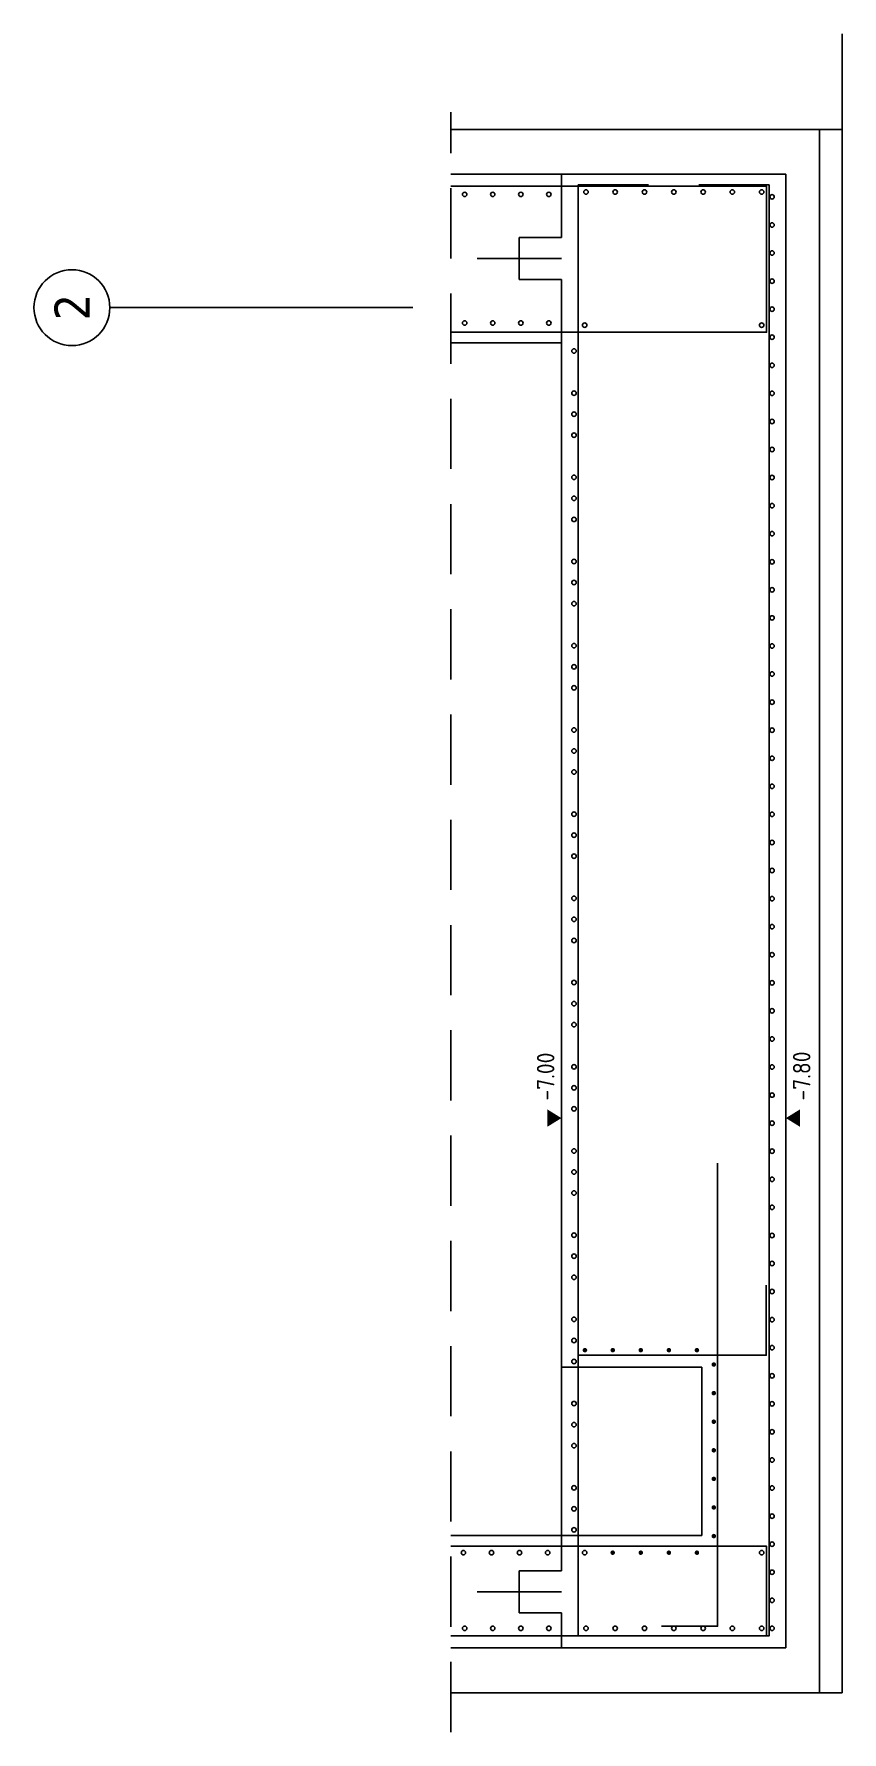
# Model space of a CAD drawing. Extents: x -20 to 69, y 0 to 100.
# Drawn here: x -20.23 to -17.35, y 7.59 to 13.64 of the extents above; entities that cross this region are included whole.
import ezdxf

# ---------------------------------------------------------------- set-up
doc = ezdxf.new("R2010")
doc.units = 0
doc.header["$LTSCALE"] = 0.25
doc.linetypes.add('AUSGEZOGEN', pattern=[1000.01, 1000, 0.01])
doc.linetypes.add('GESTRICHELTX2', pattern=[1.5, 1, -0.5])
for name, color, linetype in [('ACHSEN', 7, 'Continuous'), ('AFU', 7, 'Continuous'), ('BETON', 7, 'Continuous'), ('HILFE', 7, 'Continuous'), ('koten', 7, 'Continuous'), ('OBJEKT', 7, 'Continuous'), ('RND', 7, 'Continuous'), ('SFP_Achsen', 7, 'Continuous')]:
    doc.layers.add(name, color=color, linetype=linetype)
doc.layers.add('NOPLOT', color=7, linetype='Continuous', plot=False)
doc.styles.add('helv', font='tahoma.ttf')
doc.styles.add('txt', font='isocp.shx')

msp = doc.modelspace()

# ---------------------------------------------------------------- texts
at = {"layer": 'SFP_Achsen', "color": 6, "linetype": 'AUSGEZOGEN', "style": 'helv'}
msp.add_text('2', height=0.125, rotation=90, dxfattribs=at).set_placement((-20.032, 12.6229))

# ---------------------------------------------------------------- blocks, each defined once
blk = doc.blocks.new('okrd_u')
at = {"layer": 'koten', "color": 7, "linetype": 'Continuous'}
blk.add_solid([(-0.125, -0.202), (0.125, -0.202), (0, 0)], dxfattribs=at)
at = {"layer": 'koten', "style": 'txt'}
blk.add_attdef('OKRD', (0.25, -0.35), '', height=0.25, dxfattribs=at)
blk = doc.blocks.new('okrd_o')
at = {"layer": 'koten', "color": 7, "linetype": 'Continuous'}
blk.add_solid([(-0.125, 0.202), (0.125, 0.202), (0, 0)], dxfattribs=at)
at = {"layer": 'koten', "style": 'txt'}
blk.add_attdef('OKRD', (0.25, 0.1), '', height=0.25, dxfattribs=at)

# ---------------------------------------------------------------- linework, layer by layer
at = {"layer": 'ACHSEN', "color": 140, "linetype": 'AUSGEZOGEN'}
msp.add_line((-19.9599, 12.6682), (-18.8803, 12.6682), dxfattribs=at)
at = {"layer": 'AFU', "color": 8, "linetype": 'AUSGEZOGEN'}
for p, q in [((-18.3508, 13.1432), (-18.3508, 12.9182)), ((-18.5008, 12.9182), (-18.3508, 12.9182)), ((-18.5008, 12.7682), (-18.5008, 12.9182)), ((-18.3508, 12.7682), (-18.5008, 12.7682)), ((-18.3508, 12.5432), (-18.3508, 12.7682)), ((-18.3508, 8.2932), (-18.3508, 8.1682)), ((-18.5008, 8.1682), (-18.3508, 8.1682)), ((-18.5008, 8.0182), (-18.5008, 8.1682)), ((-18.3508, 8.0182), (-18.5008, 8.0182)), ((-18.3508, 7.8932), (-18.3508, 8.0182))]:
    msp.add_line(p, q, dxfattribs=at)
at = {"layer": 'AFU', "color": 1, "linetype": 'AUSGEZOGEN'}
for p, q in [((-18.6508, 12.8432), (-18.3508, 12.8432)), ((-18.6508, 8.0932), (-18.3508, 8.0932))]:
    msp.add_line(p, q, dxfattribs=at)
at = {"layer": 'BETON', "color": 6, "linetype": 'AUSGEZOGEN'}
for p, q in [((-17.5508, 13.1432), (-18.745, 13.1432)), ((-17.5508, 7.8932), (-17.5508, 13.1432)), ((-18.3508, 12.5432), (-18.745, 12.5432)), ((-18.3508, 8.8932), (-18.3508, 12.5432)), ((-17.8508, 8.8932), (-18.3508, 8.8932)), ((-17.8508, 8.2932), (-17.8508, 8.8932)), ((-18.3508, 8.2932), (-18.745, 8.2932)), ((-18.3508, 8.2932), (-17.8508, 8.2932)), ((-17.5508, 7.8932), (-18.745, 7.8932))]:
    msp.add_line(p, q, dxfattribs=at)
at = {"layer": 'HILFE', "color": 102, "linetype": 'AUSGEZOGEN'}
for p, q in [((-17.3508, 13.3032), (-17.3508, 13.6432)), ((-17.4308, 13.3032), (-18.745, 13.3032)), ((-17.4308, 13.3032), (-17.3508, 13.3032)), ((-17.4308, 7.7332), (-17.4308, 13.3032)), ((-17.3508, 7.7332), (-17.3508, 13.3032)), ((-17.4308, 7.7332), (-18.745, 7.7332)), ((-17.4308, 7.7332), (-17.3508, 7.7332))]:
    msp.add_line(p, q, dxfattribs=at)
at = {"layer": 'HILFE', "color": 102, "linetype": 'GESTRICHELTX2'}
msp.add_line((-18.745, 7.5935), (-18.745, 13.3645), dxfattribs=at)
at = {"layer": 'NOPLOT', "color": 191, "linetype": 'Continuous'}
for centre in [(-18.3061, 8.9137), (-18.3061, 8.7637), (-18.3061, 8.6887), (-18.3061, 8.6137), (-18.3061, 8.4637), (-18.3061, 8.3887), (-18.3061, 8.3137)]:
    msp.add_circle(centre, 0.008, dxfattribs=at)
at = {"layer": 'OBJEKT', "color": 7, "linetype": 'AUSGEZOGEN'}
msp.add_line((-18.3508, 8.2932), (-18.3508, 8.8932), dxfattribs=at)
at = {"layer": 'RND', "color": 1, "linetype": 'AUSGEZOGEN'}
for points in [[(-18.745, 13.1007), (-17.6199, 13.1007), (-17.6199, 12.5807), (-18.745, 12.5807)], [(-18.0408, 13.1057), (-18.2908, 13.1057), (-18.2908, 8.9357), (-17.6208, 8.9357), (-17.6208, 9.1857)], [(-18.0408, 7.9357), (-18.2908, 7.9357), (-18.2908, 13.1057), (-18.0408, 13.1057)], [(-17.8608, 7.9357), (-17.6108, 7.9357), (-17.6108, 13.1057), (-17.8608, 13.1057)], [(-17.7945, 9.6205), (-17.7945, 7.9705), (-17.9945, 7.9705)], [(-18.745, 7.9357), (-17.6199, 7.9357), (-17.6199, 8.2557), (-18.745, 8.2557)]]:
    msp.add_lwpolyline(points, dxfattribs=at)
at = {"layer": 'RND', "color": 7, "linetype": 'AUSGEZOGEN', "const_width": 0.008}
for points in [[(-18.2669, 8.958, -1), (-18.2669, 8.95, -1)], [(-18.1679, 8.958, -1), (-18.1679, 8.95, -1)], [(-18.0679, 8.958, -1), (-18.0679, 8.95, -1)], [(-17.9679, 8.958, -1), (-17.9679, 8.95, -1)], [(-17.8679, 8.958, -1), (-17.8679, 8.95, -1)], [(-17.8078, 8.8988, 1), (-17.8078, 8.9068, 1)], [(-17.8078, 8.7969, 1), (-17.8078, 8.8049, 1)], [(-17.8078, 8.6951, 1), (-17.8078, 8.7031, 1)], [(-17.8078, 8.5932, 1), (-17.8078, 8.6012, 1)], [(-17.8078, 8.4914, 1), (-17.8078, 8.4994, 1)], [(-17.8078, 8.3896, 1), (-17.8078, 8.3976, 1)], [(-17.8078, 8.2877, 1), (-17.8078, 8.2957, 1)], [(-18.1679, 8.2285, 1), (-18.1679, 8.2365, 1)], [(-18.0679, 8.2285, 1), (-18.0679, 8.2365, 1)], [(-17.9679, 8.2285, 1), (-17.9679, 8.2365, 1)], [(-17.8679, 8.2285, 1), (-17.8679, 8.2365, 1)]]:
    msp.add_lwpolyline(points, format="xyb", close=True, dxfattribs=at)
at = {"layer": 'RND', "color": 7, "linetype": 'AUSGEZOGEN'}
for centre in [(-18.6955, 13.0716), (-18.5955, 13.0716), (-18.4955, 13.0716), (-18.3955, 13.0716), (-18.2634, 13.0801), (-18.159, 13.0801), (-18.0546, 13.0801), (-17.9503, 13.0801), (-17.8459, 13.0801), (-17.7416, 13.0801), (-17.6372, 13.0801), (-17.6001, 13.0628), (-17.6001, 12.9628), (-17.6001, 12.8628), (-17.6001, 12.7628), (-17.6001, 12.6628), (-18.6955, 12.6134), (-18.5955, 12.6134), (-18.4955, 12.6134), (-18.3955, 12.6134), (-18.2679, 12.6056), (-17.6372, 12.6056), (-17.6001, 12.5628), (-18.3061, 12.5137), (-17.6001, 12.4628), (-18.3061, 12.3637), (-17.6001, 12.3628), (-18.3061, 12.2137), (-17.6001, 12.2628), (-17.6001, 12.1628), (-18.3061, 12.0637), (-17.6001, 12.0628), (-18.3061, 11.9137), (-17.6001, 11.9628), (-17.6001, 11.8628), (-18.3061, 11.7637), (-17.6001, 11.7628), (-18.3061, 11.6137), (-17.6001, 11.6628), (-17.6001, 11.5628), (-18.3061, 11.4637), (-17.6001, 11.4628), (-18.3061, 11.3137), (-17.6001, 11.3628), (-17.6001, 11.2628), (-18.3061, 11.1637), (-17.6001, 11.1628), (-18.3061, 11.0137), (-17.6001, 11.0628), (-17.6001, 10.9628), (-18.3061, 10.8637), (-17.6001, 10.8628), (-17.6001, 10.7628), (-18.3061, 10.7137), (-17.6001, 10.6628), (-18.3061, 10.5637), (-17.6001, 10.5628), (-17.6001, 10.4628), (-18.3061, 10.4137), (-17.6001, 10.3628), (-18.3061, 10.2637), (-17.6001, 10.2628), (-17.6001, 10.1628), (-18.3061, 10.1137), (-17.6001, 10.0628), (-18.3061, 9.9637), (-17.6001, 9.9628), (-17.6001, 9.8628), (-18.3061, 9.8137), (-17.6001, 9.7628), (-18.3061, 9.6637), (-17.6001, 9.6628), (-17.6001, 9.5628), (-18.3061, 9.5137), (-17.6001, 9.4628), (-18.3061, 9.3637), (-17.6001, 9.3628), (-17.6001, 9.2628), (-18.3061, 9.2137), (-17.6001, 9.1628), (-18.3061, 9.0637), (-17.6001, 9.0628), (-17.6001, 8.9628), (-17.6001, 8.8628), (-17.6001, 8.7628), (-17.6001, 8.6628), (-17.6001, 8.5628), (-17.6001, 8.4628), (-17.6001, 8.3628), (-18.7, 8.2325), (-18.6, 8.2325), (-18.5, 8.2325), (-18.4, 8.2325), (-18.2679, 8.2325), (-17.6372, 8.2325), (-17.6001, 8.2628), (-17.6001, 8.1628), (-17.6001, 8.0628), (-18.6955, 7.9628), (-18.5955, 7.9628), (-18.4955, 7.9628), (-18.3955, 7.9628), (-18.2634, 7.9628), (-18.159, 7.9628), (-18.0546, 7.9628), (-17.9503, 7.9628), (-17.8459, 7.9628), (-17.7416, 7.9628), (-17.6372, 7.9628), (-17.6001, 7.9628)]:
    msp.add_circle(centre, 0.008, dxfattribs=at)
at = {"layer": 'RND', "color": 102, "linetype": 'AUSGEZOGEN'}
for centre in [(-18.3061, 12.2887), (-18.3061, 11.9887), (-18.3061, 11.6887), (-18.3061, 11.3887), (-18.3061, 11.0887), (-18.3061, 10.7887), (-18.3061, 10.4887), (-18.3061, 10.1887), (-18.3061, 9.8887), (-18.3061, 9.5887), (-18.3061, 9.2887), (-18.3061, 8.9887)]:
    msp.add_circle(centre, 0.008, dxfattribs=at)
at = {"layer": 'SFP_Achsen', "color": 7, "linetype": 'AUSGEZOGEN'}
msp.add_circle((-20.0951, 12.6682), 0.1352, dxfattribs=at)

# ---------------------------------------------------------------- block references
at = {"layer": 'koten', "color": 1, "xscale": 0.25, "yscale": 0.25, "zscale": 0.25, "rotation": 90}
for name, p, values in [('okrd_o', (-18.3508, 9.7808), {'OKRD': '-7.00'}), ('okrd_u', (-17.5508, 9.7808), {'OKRD': '-7.80'})]:
    msp.add_blockref(name, p, dxfattribs=at).add_auto_attribs(values)

msp.set_redraw_order([(e.dxf.handle, doc.entitydb.next_handle()) for e in msp.query("TEXT MTEXT ATTDEF DIMENSION ARC_DIMENSION")])  # texts and dimensions are drawn at this point

doc.saveas('drawing.dxf')
